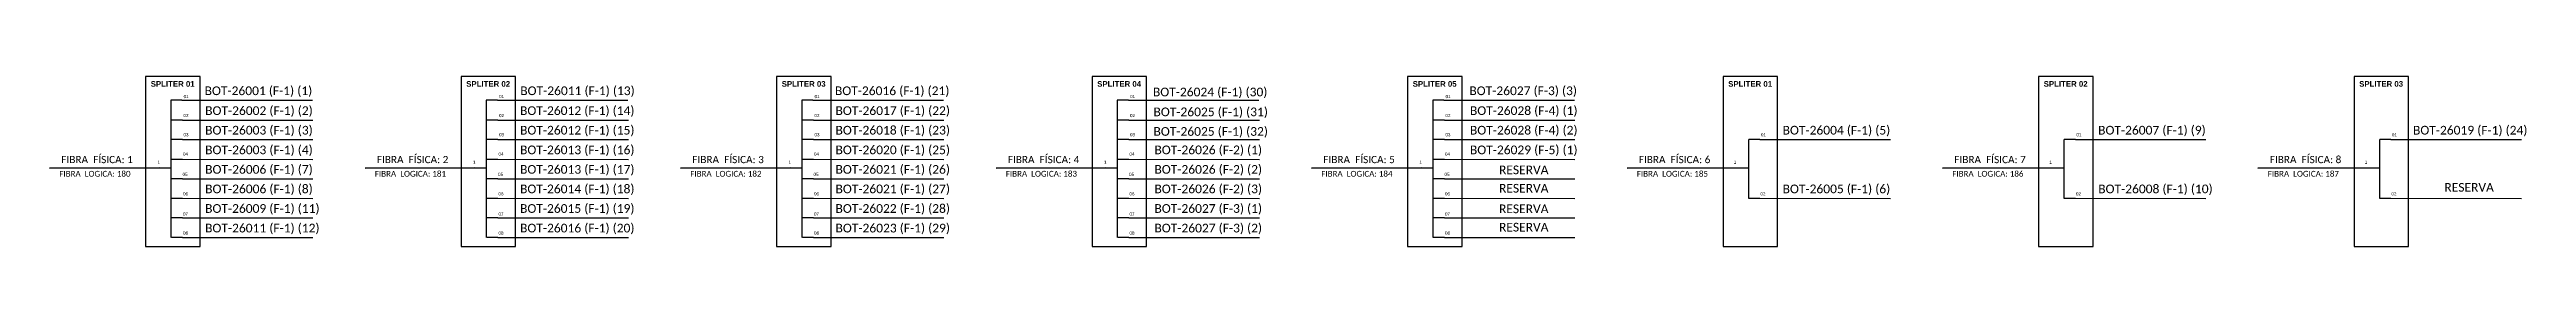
# Model space of a CAD drawing. Extents: x 35688 to 45186, y 3284 to 5132.
# Drawn here: x 44401 to 45186, y 3879 to 3932 of the extents above; entities that cross this region are included whole.
import ezdxf

# ---------------------------------------------------------------- set-up
doc = ezdxf.new("R2010")
doc.units = ezdxf.units.DM
doc.header["$MEASUREMENT"] = 0

msp = doc.modelspace()

# ---------------------------------------------------------------- linework, layer by layer
at = {"color": 7, "linetype": 'Continuous'}
for p, q in [((44439, 3925), (44439, 3881.57)), ((44442.52, 3925), (44439, 3925)), ((44442.7, 3918.72), (44439.18, 3918.72)), ((44539, 3925), (44539, 3881.57)), ((44542.52, 3925), (44539, 3925)), ((44542.7, 3918.72), (44539.18, 3918.72)), ((44639, 3925), (44639, 3881.57)), ((44642.52, 3925), (44639, 3925)), ((44642.7, 3918.72), (44639.18, 3918.72)), ((44739, 3925), (44739, 3881.57)), ((44742.52, 3925), (44739, 3925)), ((44742.7, 3918.72), (44739.18, 3918.72)), ((44839, 3925), (44839, 3881.57)), ((44842.52, 3925), (44839, 3925)), ((44842.7, 3918.72), (44839.18, 3918.72)), ((44442.7, 3912.52), (44439.18, 3912.52)), ((44542.7, 3912.52), (44539.18, 3912.52)), ((44642.7, 3912.52), (44639.18, 3912.52)), ((44742.7, 3912.52), (44739.18, 3912.52)), ((44842.7, 3912.52), (44839.18, 3912.52)), ((44942.7, 3912.52), (44939.18, 3912.52)), ((45042.7, 3912.52), (45039.18, 3912.52)), ((45142.7, 3912.52), (45139.18, 3912.52)), ((44435.35, 3903.57), (44438.99, 3903.57)), ((44442.7, 3906.3), (44439.18, 3906.3)), ((44535.35, 3903.57), (44538.99, 3903.57)), ((44542.7, 3906.3), (44539.18, 3906.3)), ((44635.35, 3903.57), (44638.99, 3903.57)), ((44642.7, 3906.3), (44639.18, 3906.3)), ((44735.35, 3903.57), (44738.99, 3903.57)), ((44742.7, 3906.3), (44739.18, 3906.3)), ((44835.35, 3903.57), (44838.99, 3903.57)), ((44842.7, 3906.3), (44839.18, 3906.3)), ((44442.7, 3900.14), (44439.18, 3900.14)), ((44542.7, 3900.14), (44539.18, 3900.14)), ((44642.7, 3900.14), (44639.18, 3900.14)), ((44742.7, 3900.14), (44739.18, 3900.14)), ((44842.7, 3900.14), (44839.18, 3900.14)), ((44442.7, 3893.97), (44439.18, 3893.97)), ((44442.7, 3887.79), (44439.18, 3887.79)), ((44542.7, 3893.97), (44539.18, 3893.97)), ((44542.7, 3887.79), (44539.18, 3887.79)), ((44642.7, 3893.97), (44639.18, 3893.97)), ((44642.7, 3887.79), (44639.18, 3887.79)), ((44742.7, 3893.97), (44739.18, 3893.97)), ((44742.7, 3887.79), (44739.18, 3887.79)), ((44842.7, 3893.97), (44839.18, 3893.97)), ((44842.7, 3887.79), (44839.18, 3887.79)), ((44942.7, 3893.97), (44939.18, 3893.97)), ((45042.7, 3893.97), (45039.18, 3893.97)), ((45142.7, 3893.97), (45139.18, 3893.97)), ((44442.7, 3881.61), (44439.18, 3881.61)), ((44542.7, 3881.61), (44539.18, 3881.61)), ((44642.7, 3881.61), (44639.18, 3881.61)), ((44742.7, 3881.61), (44739.18, 3881.61)), ((44842.7, 3881.61), (44839.18, 3881.61))]:
    msp.add_line(p, q, dxfattribs=at)
at = {"color": 10, "linetype": 'Continuous'}
for p, q in [((44442.52, 3925), (44483.89, 3924.99)), ((44442.7, 3918.72), (44484.07, 3918.7)), ((44542.52, 3925), (44583.89, 3924.99)), ((44542.7, 3918.72), (44584.07, 3918.7)), ((44642.52, 3925), (44683.89, 3924.99)), ((44642.7, 3918.72), (44684.07, 3918.7)), ((44742.52, 3925), (44783.89, 3924.99)), ((44742.7, 3918.72), (44784.07, 3918.7)), ((44842.52, 3925), (44883.89, 3924.99)), ((44842.7, 3918.72), (44884.07, 3918.7)), ((44442.7, 3912.54), (44484.07, 3912.52)), ((44542.7, 3912.54), (44584.07, 3912.52)), ((44642.7, 3912.54), (44684.07, 3912.52)), ((44742.7, 3912.54), (44784.07, 3912.52)), ((44842.7, 3912.54), (44884.07, 3912.52)), ((44942.7, 3912.54), (44984.07, 3912.52)), ((45042.7, 3912.54), (45084.07, 3912.52)), ((45142.7, 3912.54), (45184.07, 3912.52)), ((44442.7, 3906.32), (44484.07, 3906.3)), ((44542.7, 3906.32), (44584.07, 3906.3)), ((44642.7, 3906.32), (44684.07, 3906.3)), ((44742.7, 3906.32), (44784.07, 3906.3)), ((44842.7, 3906.32), (44884.07, 3906.3)), ((44442.7, 3900.15), (44484.07, 3900.14)), ((44542.7, 3900.15), (44584.07, 3900.14)), ((44642.7, 3900.15), (44684.07, 3900.14)), ((44742.7, 3900.15), (44784.07, 3900.14)), ((44842.7, 3900.15), (44884.07, 3900.14)), ((44442.7, 3893.99), (44484.07, 3893.97)), ((44442.7, 3887.8), (44484.07, 3887.79)), ((44542.7, 3893.99), (44584.07, 3893.97)), ((44542.7, 3887.8), (44584.07, 3887.79)), ((44642.7, 3893.99), (44684.07, 3893.97)), ((44642.7, 3887.8), (44684.07, 3887.79)), ((44742.7, 3893.99), (44784.07, 3893.97)), ((44742.7, 3887.8), (44784.07, 3887.79)), ((44842.7, 3893.99), (44884.07, 3893.97)), ((44842.7, 3887.8), (44884.07, 3887.79)), ((44942.7, 3893.99), (44984.07, 3893.97)), ((45042.7, 3893.99), (45084.07, 3893.97)), ((45142.7, 3893.99), (45184.07, 3893.97)), ((44442.7, 3881.61), (44484.07, 3881.6)), ((44542.7, 3881.61), (44584.07, 3881.6)), ((44642.7, 3881.61), (44684.07, 3881.6)), ((44742.7, 3881.61), (44784.07, 3881.6)), ((44842.7, 3881.61), (44884.07, 3881.6))]:
    msp.add_line(p, q, dxfattribs=at)
at = {"color": 1, "linetype": 'Continuous', "lineweight": 60}
for p, q in [((44435.35, 3903.57), (44400.57, 3903.46)), ((44535.35, 3903.57), (44500.57, 3903.46)), ((44635.35, 3903.57), (44600.57, 3903.46)), ((44735.35, 3903.57), (44700.57, 3903.46)), ((44835.35, 3903.57), (44800.57, 3903.46)), ((44939.18, 3903.57), (44900.57, 3903.46)), ((45039.18, 3903.57), (45000.57, 3903.46)), ((45139.18, 3903.57), (45100.57, 3903.46))]:
    msp.add_line(p, q, dxfattribs=at)
at = {"color": 7}
for points in [[(44431.03, 3878.79), (44448.31, 3878.79), (44448.31, 3932.44), (44431.03, 3932.44)], [(44531.03, 3878.79), (44548.31, 3878.79), (44548.31, 3932.44), (44531.03, 3932.44)], [(44631.03, 3878.79), (44648.31, 3878.79), (44648.31, 3932.44), (44631.03, 3932.44)], [(44731.03, 3878.79), (44748.31, 3878.79), (44748.31, 3932.44), (44731.03, 3932.44)], [(44831.03, 3878.79), (44848.31, 3878.79), (44848.31, 3932.44), (44831.03, 3932.44)], [(44931.03, 3878.79), (44948.31, 3878.79), (44948.31, 3932.44), (44931.03, 3932.44)], [(45031.03, 3878.79), (45048.31, 3878.79), (45048.31, 3932.44), (45031.03, 3932.44)], [(45131.03, 3878.79), (45148.31, 3878.79), (45148.31, 3932.44), (45131.03, 3932.44)]]:
    msp.add_lwpolyline(points, close=True, dxfattribs=at)
at = {"color": 7, "linetype": 'Continuous'}
for points in [[(44939.18, 3893.97), (44939.18, 3912.52)], [(45039.18, 3893.97), (45039.18, 3912.52)], [(45139.18, 3893.97), (45139.18, 3912.52)]]:
    msp.add_lwpolyline(points, dxfattribs=at)

# ---------------------------------------------------------------- texts
at = {"attachment_point": 5}
for s, insert, char_height, width in [('\\C10;\\fArial|b1|i0|c0|p34;SPLITER 01', (44439.6, 3930.12), 1.7753, 17.28), ('\\C7;\\fArial|b0|i0|;\\H1.0273588255048;01 ', (44443.86, 3926.14), 1.7753, 3.5602), ('\\C7;\\fCalibri|b0|i0|c0|p34;BOT-26001 (F-1) (1)', (44466.78, 3927.67), 2.7432, 80.6352), ('\\C10;\\fArial|b1|i0|c0|p34;SPLITER 02', (44539.6, 3930.12), 1.7753, 17.28), ('\\C7;\\fArial|b0|i0|;\\H1.0273588255048;01 ', (44543.86, 3926.14), 1.7753, 3.5602), ('\\C7;\\fCalibri|b0|i0|c0|p34;BOT-26011 (F-1) (13)', (44567.91, 3927.67), 2.7432, 80.6352), ('\\C10;\\fArial|b1|i0|c0|p34;SPLITER 03', (44639.6, 3930.12), 1.7753, 17.28), ('\\C7;\\fArial|b0|i0|;\\H1.0273588255048;01 ', (44643.86, 3926.14), 1.7753, 3.5602), ('\\C7;\\fCalibri|b0|i0|c0|p34;BOT-26016 (F-1) (21)', (44667.66, 3927.67), 2.7432, 80.6352), ('\\C10;\\fArial|b1|i0|c0|p34;SPLITER 04', (44739.6, 3930.12), 1.7753, 17.28), ('\\C7;\\fArial|b0|i0|;\\H1.0273588255048;01 ', (44743.86, 3926.14), 1.7753, 3.5602), ('\\C7;\\fCalibri|b0|i0|c0|p34;BOT-26024 (F-1) (30)', (44768.45, 3927.28), 2.7432, 80.6352), ('\\C10;\\fArial|b1|i0|c0|p34;SPLITER 05', (44839.6, 3930.12), 1.7753, 17.28), ('\\C7;\\fArial|b0|i0|;\\H1.0273588255048;01 ', (44843.86, 3926.14), 1.7753, 3.5602), ('\\C7;\\fCalibri|b0|i0|c0|p34;BOT-26027 (F-3) (3)', (44867.66, 3927.67), 2.7432, 80.6352), ('\\C10;\\fArial|b1|i0|c0|p34;SPLITER 01', (44939.6, 3930.12), 1.7753, 17.28), ('\\C10;\\fArial|b1|i0|c0|p34;SPLITER 02', (45039.6, 3930.12), 1.7753, 17.28), ('\\C10;\\fArial|b1|i0|c0|p34;SPLITER 03', (45139.6, 3930.12), 1.7753, 17.28), ('\\C7;\\fArial|b0|i0|;\\H1.0273588255048;02 ', (44443.81, 3920.14), 1.7753, 3.7582), ('\\C7;\\fCalibri|b0|i0|c0|p34;BOT-26002 (F-1) (2)', (44466.95, 3921.39), 2.7432, 80.6352), ('\\C7;\\fArial|b0|i0|;\\H1.0273588255048;02 ', (44543.81, 3920.14), 1.7753, 3.7582), ('\\C7;\\fCalibri|b0|i0|c0|p34;BOT-26012 (F-1) (14)', (44567.84, 3921.39), 2.7432, 80.6352), ('\\C7;\\fArial|b0|i0|;\\H1.0273588255048;02 ', (44643.81, 3920.14), 1.7753, 3.7582), ('\\C7;\\fCalibri|b0|i0|c0|p34;BOT-26017 (F-1) (22)', (44667.84, 3921.39), 2.7432, 80.6352), ('\\C7;\\fArial|b0|i0|;\\H1.0273588255048;02 ', (44743.81, 3920.14), 1.7753, 3.7582), ('\\C7;\\fCalibri|b0|i0|c0|p34;BOT-26025 (F-1) (31)', (44768.62, 3921), 2.7432, 80.6352), ('\\C7;\\fArial|b0|i0|;\\H1.0273588255048;02 ', (44843.81, 3920.14), 1.7753, 3.7582), ('\\C7;\\fCalibri|b0|i0|c0|p34;BOT-26028 (F-4) (1)', (44867.84, 3921.39), 2.7432, 80.6352), ('\\C7;\\fArial|b0|i0|;\\H1.0273588255048;03 ', (44443.81, 3914.09), 1.7753, 3.456), ('\\C7;\\fCalibri|b0|i0|c0|p34;BOT-26003 (F-1) (3)', (44466.95, 3915.21), 2.7432, 80.6352), ('\\C7;\\fCalibri|b0|i0|c0|p34;BOT-26003 (F-1) (4)', (44466.95, 3908.99), 2.7432, 80.6352), ('\\C7;\\fArial|b0|i0|;\\H1.0273588255048;03 ', (44543.81, 3914.09), 1.7753, 3.456), ('\\C7;\\fCalibri|b0|i0|c0|p34;BOT-26012 (F-1) (15)', (44567.84, 3915.21), 2.7432, 80.6352), ('\\C7;\\fCalibri|b0|i0|c0|p34;BOT-26013 (F-1) (16)', (44567.84, 3908.99), 2.7432, 80.6352), ('\\C7;\\fArial|b0|i0|;\\H1.0273588255048;03 ', (44643.81, 3914.09), 1.7753, 3.456), ('\\C7;\\fCalibri|b0|i0|c0|p34;BOT-26018 (F-1) (23)', (44667.84, 3915.21), 2.7432, 80.6352), ('\\C7;\\fCalibri|b0|i0|c0|p34;BOT-26020 (F-1) (25)', (44667.84, 3908.99), 2.7432, 80.6352), ('\\C7;\\fArial|b0|i0|;\\H1.0273588255048;03 ', (44743.81, 3914.09), 1.7753, 3.456), ('\\C7;\\fCalibri|b0|i0|c0|p34;BOT-26025 (F-1) (32)', (44768.62, 3914.82), 2.7432, 80.6352), ('\\C7;\\fCalibri|b0|i0|c0|p34;BOT-26026 (F-2) (1)', (44767.84, 3908.99), 2.7432, 80.6352), ('\\C7;\\fArial|b0|i0|;\\H1.0273588255048;03 ', (44843.81, 3914.09), 1.7753, 3.456), ('\\C7;\\fCalibri|b0|i0|c0|p34;BOT-26028 (F-4) (2)', (44867.84, 3915.21), 2.7432, 80.6352), ('\\C7;\\fCalibri|b0|i0|c0|p34;BOT-26029 (F-5) (1)', (44867.84, 3908.99), 2.7432, 80.6352), ('\\C7;\\fArial|b0|i0;\\H0.578704x;01 ', (44943.81, 3914.09), 1.7753, 3.456), ('\\C7;\\fCalibri|b0|i0|c0|p34;BOT-26004 (F-1) (5)', (44966.95, 3915.21), 2.7432, 80.6352), ('\\C7;\\fArial|b0|i0;\\H0.578704x;01 ', (45043.81, 3914.09), 1.7753, 3.456), ('\\C7;\\fCalibri|b0|i0|c0|p34;BOT-26007 (F-1) (9)', (45066.95, 3915.21), 2.7432, 80.6352), ('\\C7;\\fArial|b0|i0;\\H0.578704x;01 ', (45143.81, 3914.09), 1.7753, 3.456), ('\\C7;\\fCalibri|b0|i0|c0|p34;BOT-26019 (F-1) (24)', (45167.84, 3915.21), 2.7432, 80.6352), ('\\C7;\\fCalibri|b0|i0|c0|p34;FIBRA  LOGICA: 180', (44414.95, 3901.73), 1.8289, 34.56), ('\\C7;\\fCalibri|b0|i0|c0|p34;FIBRA  FÍSICA: 1', (44415.64, 3906.22), 2.2859, 34.56), ('\\C7;\\fArial|b0|i0|;\\H1.0273588255048;1', (44435.19, 3905.4), 1.7753, 1.7584), ('\\C7;\\fArial|b0|i0|;\\H1.0273588255048;05 ', (44443.53, 3901.54), 1.7753, 4.6222), ('\\C7;\\fArial|b0|i0|;\\H1.0273588255048;04 ', (44443.66, 3907.95), 1.7753, 3.7582), ('\\C7;\\fCalibri|b0|i0|c0|p34;BOT-26006 (F-1) (7)', (44466.95, 3902.83), 2.7432, 80.6352), ('\\C7;\\fCalibri|b0|i0|c0|p34;FIBRA  LOGICA: 181', (44514.95, 3901.73), 1.8289, 34.56), ('\\C7;\\fCalibri|b0|i0|c0|p34;FIBRA  FÍSICA: 2', (44515.64, 3906.22), 2.2859, 34.56), ('\\C7;\\fArial|b0|i0|;\\H1.0273588255048;1', (44535.19, 3905.4), 1.7753, 1.7584), ('\\C7;\\fArial|b0|i0|;\\H1.0273588255048;05 ', (44543.53, 3901.54), 1.7753, 4.6222), ('\\C7;\\fArial|b0|i0|;\\H1.0273588255048;04 ', (44543.66, 3907.95), 1.7753, 3.7582), ('\\C7;\\fCalibri|b0|i0|c0|p34;BOT-26013 (F-1) (17)', (44567.84, 3902.83), 2.7432, 80.6352), ('\\C7;\\fCalibri|b0|i0|c0|p34;FIBRA  LOGICA: 182', (44614.95, 3901.73), 1.8289, 34.56), ('\\C7;\\fCalibri|b0|i0|c0|p34;FIBRA  FÍSICA: 3', (44615.64, 3906.22), 2.2859, 34.56), ('\\C7;\\fArial|b0|i0|;\\H1.0273588255048;1', (44635.19, 3905.4), 1.7753, 1.7584), ('\\C7;\\fArial|b0|i0|;\\H1.0273588255048;05 ', (44643.53, 3901.54), 1.7753, 4.6222), ('\\C7;\\fArial|b0|i0|;\\H1.0273588255048;04 ', (44643.66, 3907.95), 1.7753, 3.7582), ('\\C7;\\fCalibri|b0|i0|c0|p34;BOT-26021 (F-1) (26)', (44667.84, 3902.83), 2.7432, 80.6352), ('\\C7;\\fCalibri|b0|i0|c0|p34;FIBRA  LOGICA: 183', (44714.95, 3901.73), 1.8289, 34.56), ('\\C7;\\fCalibri|b0|i0|c0|p34;FIBRA  FÍSICA: 4', (44715.64, 3906.22), 2.2859, 34.56), ('\\C7;\\fArial|b0|i0|;\\H1.0273588255048;1', (44735.19, 3905.4), 1.7753, 1.7584), ('\\C7;\\fArial|b0|i0|;\\H1.0273588255048;05 ', (44743.53, 3901.54), 1.7753, 4.6222), ('\\C7;\\fArial|b0|i0|;\\H1.0273588255048;04 ', (44743.66, 3907.95), 1.7753, 3.7582), ('\\C7;\\fCalibri|b0|i0|c0|p34;BOT-26026 (F-2) (2)', (44767.84, 3902.83), 2.7432, 80.6352), ('\\C7;\\fCalibri|b0|i0|c0|p34;FIBRA  LOGICA: 184', (44814.95, 3901.73), 1.8289, 34.56), ('\\C7;\\fCalibri|b0|i0|c0|p34;FIBRA  FÍSICA: 5', (44815.64, 3906.22), 2.2859, 34.56), ('\\C7;\\fArial|b0|i0|;\\H1.0273588255048;1', (44835.19, 3905.4), 1.7753, 1.7584), ('\\C7;\\fArial|b0|i0|;\\H1.0273588255048;05 ', (44843.53, 3901.54), 1.7753, 4.6222), ('\\C7;\\fArial|b0|i0|;\\H1.0273588255048;04 ', (44843.66, 3907.95), 1.7753, 3.7582), ('{\\fCalibri|b0|i0|c0|p34;\\C7;RESERVA}', (44867.84, 3902.96), 2.7432, 80.6352), ('\\C7;\\fCalibri|b0|i0|c0|p34;FIBRA  LOGICA: 185', (44914.95, 3901.73), 1.8289, 34.56), ('\\C7;\\fCalibri|b0|i0|c0|p34;FIBRA  FÍSICA: 6', (44915.64, 3906.22), 2.2859, 34.56), ('\\C7;\\fArial|b0|i0|;\\H1.0273588255048;1', (44934.81, 3905.39), 1.7753, 1.7584), ('\\C7;\\fCalibri|b0|i0|c0|p34;FIBRA  LOGICA: 186', (45014.95, 3901.73), 1.8289, 34.56), ('\\C7;\\fCalibri|b0|i0|c0|p34;FIBRA  FÍSICA: 7', (45015.64, 3906.22), 2.2859, 34.56), ('\\C7;\\fArial|b0|i0|;\\H1.0273588255048;1', (45034.81, 3905.39), 1.7753, 1.7584), ('\\C7;\\fCalibri|b0|i0|c0|p34;FIBRA  LOGICA: 187', (45114.95, 3901.73), 1.8289, 34.56), ('\\C7;\\fCalibri|b0|i0|c0|p34;FIBRA  FÍSICA: 8', (45115.64, 3906.22), 2.2859, 34.56), ('\\C7;\\fArial|b0|i0|;\\H1.0273588255048;1', (45134.81, 3905.39), 1.7753, 1.7584), ('\\C7;\\fArial|b0|i0|;\\H1.0273588255048;06 ', (44443.66, 3895.4), 1.7753, 3.7582), ('\\C7;\\fCalibri|b0|i0|c0|p34;BOT-26006 (F-1) (8)', (44466.95, 3896.66), 2.7432, 80.6352), ('\\C7;\\fArial|b0|i0|;\\H1.0273588255048;06 ', (44543.66, 3895.4), 1.7753, 3.7582), ('\\C7;\\fCalibri|b0|i0|c0|p34;BOT-26014 (F-1) (18)', (44567.84, 3896.66), 2.7432, 80.6352), ('\\C7;\\fArial|b0|i0|;\\H1.0273588255048;06 ', (44643.66, 3895.4), 1.7753, 3.7582), ('\\C7;\\fCalibri|b0|i0|c0|p34;BOT-26021 (F-1) (27)', (44667.84, 3896.66), 2.7432, 80.6352), ('\\C7;\\fArial|b0|i0|;\\H1.0273588255048;06 ', (44743.66, 3895.4), 1.7753, 3.7582), ('\\C7;\\fCalibri|b0|i0|c0|p34;BOT-26026 (F-2) (3)', (44767.84, 3896.66), 2.7432, 80.6352), ('\\C7;\\fArial|b0|i0|;\\H1.0273588255048;06 ', (44843.66, 3895.4), 1.7753, 3.7582), ('{\\fCalibri|b0|i0|c0|p34;\\C7;RESERVA}', (44867.84, 3897.15), 2.7432, 80.6352), ('\\C7;\\fArial|b0|i0;\\H0.578704x;02 ', (44943.66, 3895.4), 1.7753, 3.7582), ('\\C7;\\fCalibri|b0|i0|c0|p34;BOT-26005 (F-1) (6)', (44966.95, 3896.66), 2.7432, 80.6352), ('\\C7;\\fArial|b0|i0;\\H0.578704x;02 ', (45043.66, 3895.4), 1.7753, 3.7582), ('\\C7;\\fCalibri|b0|i0|c0|p34;BOT-26008 (F-1) (10)', (45068.07, 3896.66), 2.7432, 80.6352), ('\\C7;\\fArial|b0|i0;\\H0.578704x;02 ', (45143.66, 3895.4), 1.7753, 3.7582), ('{\\fCalibri|b0|i0|c0|p34;\\C7;RESERVA}', (45167.49, 3897.43), 2.7432, 80.6352), ('\\C7;\\fArial|b0|i0|;\\H1.0273588255048;07 ', (44443.66, 3889.04), 1.7753, 3.7582), ('\\C7;\\fCalibri|b0|i0|c0|p34;BOT-26009 (F-1) (11)', (44468.02, 3890.47), 2.7432, 80.6352), ('\\C7;\\fCalibri|b0|i0|c0|p34;BOT-26011 (F-1) (12)', (44468.01, 3884.28), 2.7432, 80.6352), ('\\C7;\\fArial|b0|i0|;\\H1.0273588255048;07 ', (44543.66, 3889.04), 1.7753, 3.7582), ('\\C7;\\fCalibri|b0|i0|c0|p34;BOT-26015 (F-1) (19)', (44567.84, 3890.47), 2.7432, 80.6352), ('\\C7;\\fCalibri|b0|i0|c0|p34;BOT-26016 (F-1) (20)', (44567.84, 3884.28), 2.7432, 80.6352), ('\\C7;\\fArial|b0|i0|;\\H1.0273588255048;07 ', (44643.66, 3889.04), 1.7753, 3.7582), ('\\C7;\\fCalibri|b0|i0|c0|p34;BOT-26022 (F-1) (28)', (44667.84, 3890.47), 2.7432, 80.6352), ('\\C7;\\fCalibri|b0|i0|c0|p34;BOT-26023 (F-1) (29)', (44667.84, 3884.28), 2.7432, 80.6352), ('\\C7;\\fArial|b0|i0|;\\H1.0273588255048;07 ', (44743.66, 3889.04), 1.7753, 3.7582), ('\\C7;\\fCalibri|b0|i0|c0|p34;BOT-26027 (F-3) (1)', (44767.84, 3890.47), 2.7432, 80.6352), ('\\C7;\\fCalibri|b0|i0|c0|p34;BOT-26027 (F-3) (2)', (44767.84, 3884.28), 2.7432, 80.6352), ('\\C7;\\fArial|b0|i0|;\\H1.0273588255048;07 ', (44843.66, 3889.04), 1.7753, 3.7582), ('{\\fCalibri|b0|i0|c0|p34;\\C7;RESERVA}', (44867.84, 3890.65), 2.7432, 80.6352), ('{\\fCalibri|b0|i0|c0|p34;\\C7;RESERVA}', (44867.84, 3884.85), 2.7432, 80.6352), ('\\C7;\\fArial|b0|i0|;\\H1.0273588255048;08 ', (44443.66, 3882.99), 1.7753, 3.7582), ('\\C7;\\fArial|b0|i0|;\\H1.0273588255048;08 ', (44543.66, 3882.99), 1.7753, 3.7582), ('\\C7;\\fArial|b0|i0|;\\H1.0273588255048;08 ', (44643.66, 3882.99), 1.7753, 3.7582), ('\\C7;\\fArial|b0|i0|;\\H1.0273588255048;08 ', (44743.66, 3882.99), 1.7753, 3.7582), ('\\C7;\\fArial|b0|i0|;\\H1.0273588255048;08 ', (44843.66, 3882.99), 1.7753, 3.7582)]:
    msp.add_mtext(s, dxfattribs=dict(at, insert=insert, char_height=char_height, width=width))

doc.saveas('drawing.dxf')
